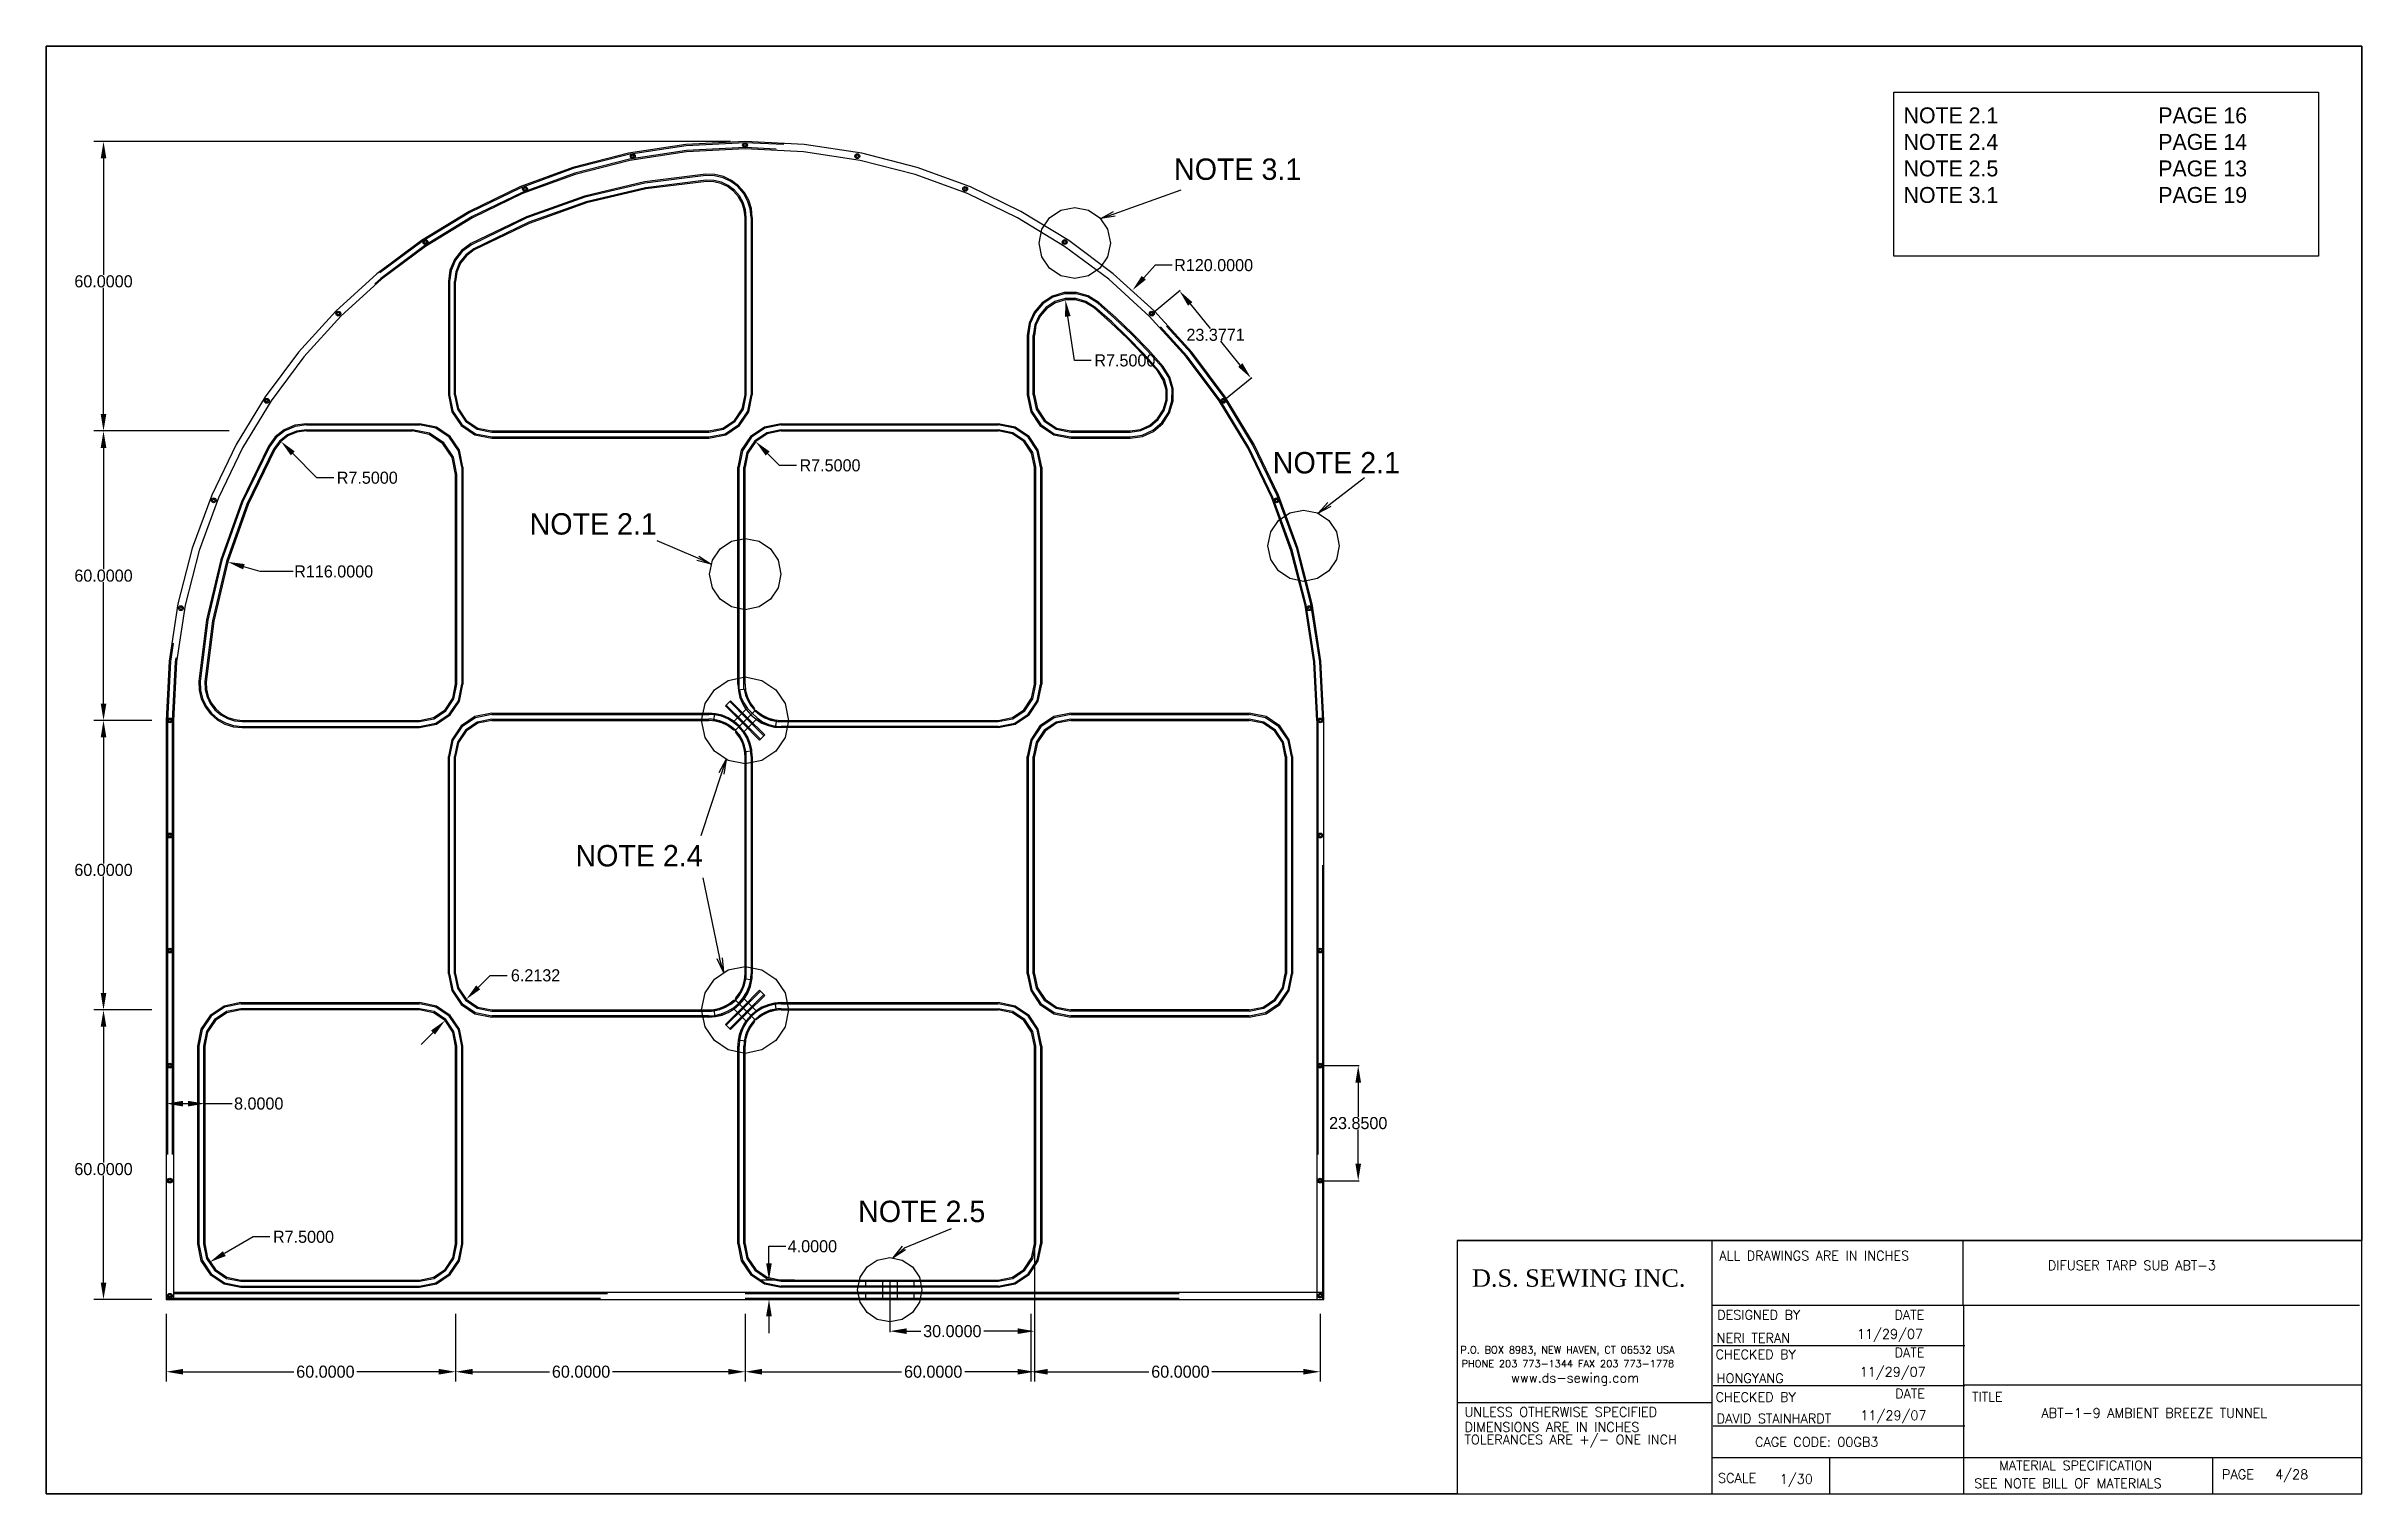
# Paper-space layout 'P4' of a CAD drawing. Header units: inches. Extents: x -62 to 16, y -1703 to 10.
# Drawn here: x 0 to 16, y 0 to 10 of the extents above.
# The model-space entities are those that its viewports show. They can reach past a viewport. Long polylines and large blocks are cut down to what shows.
import ezdxf

# ---------------------------------------------------------------- set-up
doc = ezdxf.new("R2010")
doc.units = ezdxf.units.IN
doc.header["$MEASUREMENT"] = 0
doc.linetypes.add('HIDDEN', pattern=[0.375, 0.25, -0.125])
for name, color, linetype in [('DIMENSION', 7, 'Continuous'), ('GROMMET', 7, 'Continuous'), ('STECH', 7, 'HIDDEN'), ('TEXT', 7, 'Continuous'), ('Title Block', 7, 'Continuous'), ('Viewport', 7, 'Continuous'), ('WEBB', 5, 'Continuous')]:
    doc.layers.add(name, color=color, linetype=linetype)
doc.styles.add('Roman', font='romans')
doc.styles.add('style1', font='txt.shx')
doc.dimstyles.get("Standard").update_dxf_attribs({"dimtxt": 3.5, "dimasz": 3.5, "dimexe": 0.18, "dimexo": 0.0625, "dimgap": 0.09, "dimtad": 0, "dimtih": 1, "dimtoh": 1, "dimdec": 4, "dimzin": 0, "dimdsep": 46, "dimtxsty": 'Standard', "dimcen": 0.09, "dimadec": 0, "dimazin": 0, "dimtfac": 1, "dimtdec": 4, "dimtofl": 0, "dimtmove": 0, "dimatfit": 3, "dimfxl": 0, "dimtolj": 1, "dimtzin": 0, "dimarcsym": 0})

psp = doc.layouts.new('P4')

# ---------------------------------------------------------------- texts
at = {"layer": 'TEXT', "ltscale": 0.015, "insert": (9.852, 1.55), "char_height": 0.12, "width": 1.77851, "attachment_point": 1, "style": 'style1'}
psp.add_mtext('{\\fTimes New Roman|b0|i0|c0|p18;D.S. SEWING INC.}', dxfattribs=at)
at = {"layer": 'Title Block', "style": 'Roman'}
for s, height, p in [('ALL DRAWINGS ARE IN INCHES', 0.065, (11.561, 1.612)), ('DIFUSER TARP SUB ABT-3', 0.065, (13.831, 1.545)), ('DESIGNED BY', 0.065, (11.546, 1.203)), ('11/29/07', 0.065, (12.512, 1.071)), ('DATE', 0.065, (12.771, 1.203)), ('P.O. BOX 8983, NEW HAVEN, CT 06532 USA', 0.0494, (9.772, 0.969)), ('CHECKED BY', 0.065, (11.535, 0.93)), ('NERI TERAN', 0.065, (11.543, 1.043)), ('DATE', 0.065, (12.772, 0.943)), ('PHONE 203 773-1344 FAX 203 773-1778', 0.0494, (9.78, 0.873)), ('www.ds-sewing.com', 0.065, (10.122, 0.768)), ('HONGYANG', 0.065, (11.543, 0.765)), ('11/29/07', 0.065, (12.531, 0.809)), ('CHECKED BY', 0.065, (11.535, 0.635)), ('DATE', 0.065, (12.776, 0.659)), ('TITLE', 0.065, (13.307, 0.637)), ('UNLESS OTHERWISE SPECIFIED', 0.065, (9.8, 0.532)), ('DIMENSIONS ARE IN INCHES', 0.065, (9.8, 0.428)), ('DAVID STAINHARDT', 0.065, (11.543, 0.487)), ('11/29/07', 0.065, (12.536, 0.509)), ('ABT-1-9 AMBIENT BREEZE TUNNEL', 0.065, (13.787, 0.525)), ('TOLERANCES ARE +/- ONE INCH', 0.065, (9.8, 0.341)), ('CAGE CODE: 00GB3', 0.065, (11.808, 0.325)), ('MATERIAL SPECIFICATION', 0.065, (13.495, 0.163)), ('PAGE', 0.065, (15.035, 0.101)), ('4/28', 0.065, (15.402, 0.101)), ('SCALE', 0.065, (11.552, 0.076)), ('1/30', 0.065, (11.979, 0.069)), ('SEE NOTE BILL OF MATERIALS', 0.065, (13.322, 0.039))]:
    psp.add_text(s, height=height, dxfattribs=at).set_placement(p)

msp = doc.modelspace()

# ---------------------------------------------------------------- texts
at = {"layer": 'TEXT'}
for s, p in [('NOTE 3.1', (3130.46031, -1298.23558)), ('NOTE 2.1', (3150.92859, -1359.07504)), ('NOTE 2.1', (2996.86042, -1371.75501)), ('NOTE 2.4', (3006.36672, -1440.53498)), ('NOTE 2.5', (3064.96298, -1514.2619))]:
    msp.add_text(s, height=4.4353, dxfattribs=at).set_placement(p)
at = {"layer": 'TEXT', "insert": (3281.70476, -1283.21128), "char_height": 3.3, "width": 210.3834797, "attachment_point": 1}
msp.add_mtext('NOTE 2.1^I^I^IPAGE 16\\PNOTE 2.4^I^I^IPAGE 14\\PNOTE 2.5^I^I ^IPAGE 13\\PNOTE 3.1^I^I^IPAGE 19', dxfattribs=at)

# ---------------------------------------------------------------- blocks, each defined once
blk = doc.blocks.new('*D69')
at = {"layer": 'DEFPOINTS', "color": 0}
for p in [(2908.52, -1410.28), (2921.52, -1410.28), (2921.52, -1470.28)]:
    blk.add_point(p, dxfattribs=at)
at = {"layer": 'DIMENSION', "color": 0, "lineweight": -2}
for p, q in [((2918.52, -1410.28), (2906.52, -1410.28)), ((2908.52, -1413.78), (2908.52, -1439.94)), ((2908.52, -1466.78), (2908.52, -1442.62)), ((2918.52, -1470.28), (2906.52, -1470.28))]:
    blk.add_line(p, q, dxfattribs=at)
at = {"layer": 'DIMENSION', "color": 0}
for points in [[(2907.94, -1413.78), (2909.11, -1413.78), (2908.52, -1410.28)], [(2907.94, -1466.78), (2909.11, -1466.78), (2908.52, -1470.28)]]:
    blk.add_solid(points, dxfattribs=at)
at = {"layer": 'DIMENSION', "color": 0, "insert": (2908.52, -1441.28), "char_height": 2.5, "attachment_point": 5}
blk.add_mtext('\\A1;60.0000', dxfattribs=at)
blk = doc.blocks.new('*D71')
at = {"layer": 'DEFPOINTS', "color": 0}
for p in [(2981.52, -1530.28), (3041.52, -1530.28), (3041.52, -1545.28)]:
    blk.add_point(p, dxfattribs=at)
at = {"layer": 'DIMENSION', "color": 0, "lineweight": -2}
for p, q in [((2981.52, -1533.28), (2981.52, -1547.28)), ((3041.52, -1533.28), (3041.52, -1547.28)), ((2985.02, -1545.28), (3000.97, -1545.28)), ((3038.02, -1545.28), (3014.07, -1545.28))]:
    blk.add_line(p, q, dxfattribs=at)
at = {"layer": 'DIMENSION', "color": 0}
for points in [[(2985.02, -1544.69), (2985.02, -1545.86), (2981.52, -1545.28)], [(3038.02, -1544.69), (3038.02, -1545.86), (3041.52, -1545.28)]]:
    blk.add_solid(points, dxfattribs=at)
at = {"layer": 'DIMENSION', "color": 0, "insert": (3007.52, -1545.28), "char_height": 2.5, "attachment_point": 5}
blk.add_mtext('\\A1;60.0000', dxfattribs=at)
blk = doc.blocks.new('*D73')
at = {"layer": 'DEFPOINTS', "color": 0}
for p in [(2908.52, -1470.28), (2921.52, -1470.28), (2921.52, -1530.28)]:
    blk.add_point(p, dxfattribs=at)
at = {"layer": 'DIMENSION', "color": 0, "lineweight": -2}
for p, q in [((2918.52, -1470.28), (2906.52, -1470.28)), ((2908.52, -1473.78), (2908.52, -1501.94)), ((2908.52, -1526.78), (2908.52, -1504.62)), ((2918.52, -1530.28), (2906.52, -1530.28))]:
    blk.add_line(p, q, dxfattribs=at)
at = {"layer": 'DIMENSION', "color": 0}
for points in [[(2907.94, -1473.78), (2909.11, -1473.78), (2908.52, -1470.28)], [(2907.94, -1526.78), (2909.11, -1526.78), (2908.52, -1530.28)]]:
    blk.add_solid(points, dxfattribs=at)
at = {"layer": 'DIMENSION', "color": 0, "insert": (2908.52, -1503.28), "char_height": 2.5, "attachment_point": 5}
blk.add_mtext('\\A1;60.0000', dxfattribs=at)
blk = doc.blocks.new('*D74')
at = {"layer": 'DEFPOINTS', "color": 0}
for p in [(2921.52, -1530.28), (2981.52, -1530.28), (2981.52, -1545.28)]:
    blk.add_point(p, dxfattribs=at)
at = {"layer": 'DIMENSION', "color": 0, "lineweight": -2}
for p, q in [((2921.52, -1533.28), (2921.52, -1547.28)), ((2981.52, -1533.28), (2981.52, -1547.28)), ((2925.02, -1545.28), (2947.97, -1545.28)), ((2978.02, -1545.28), (2961.07, -1545.28))]:
    blk.add_line(p, q, dxfattribs=at)
at = {"layer": 'DIMENSION', "color": 0}
for points in [[(2925.02, -1544.69), (2925.02, -1545.86), (2921.52, -1545.28)], [(2978.02, -1544.69), (2978.02, -1545.86), (2981.52, -1545.28)]]:
    blk.add_solid(points, dxfattribs=at)
at = {"layer": 'DIMENSION', "color": 0, "insert": (2954.52, -1545.28), "char_height": 2.5, "attachment_point": 5}
blk.add_mtext('\\A1;60.0000', dxfattribs=at)
blk = doc.blocks.new('*D75')
at = {"layer": 'DEFPOINTS', "color": 0}
for p in [(2937.02, -1518.78), (2930.54, -1522.55)]:
    blk.add_point(p, dxfattribs=at)
at = {"layer": 'DIMENSION', "color": 0, "lineweight": -2}
for p, q in [((2939.52, -1517.32), (2933.57, -1520.79)), ((2943.02, -1517.32), (2939.52, -1517.32))]:
    blk.add_line(p, q, dxfattribs=at)
at = {"layer": 'DIMENSION', "color": 0}
blk.add_solid([(2933.27, -1520.29), (2933.86, -1521.3), (2930.54, -1522.55)], dxfattribs=at)
at = {"layer": 'DIMENSION', "color": 0, "insert": (2949.98, -1517.32), "char_height": 2.5, "attachment_point": 5}
blk.add_mtext('\\A1;R7.5000', dxfattribs=at)
blk = doc.blocks.new('*D76')
at = {"layer": 'DEFPOINTS', "color": 0}
for p in [(2921.52, -1489.7), (2929.52, -1489.7), (2929.52, -1489.7)]:
    blk.add_point(p, dxfattribs=at)
at = {"layer": 'DIMENSION', "color": 0, "lineweight": -2}
for p, q in [((2921.52, -1486.7), (2921.52, -1487.7)), ((2929.52, -1486.7), (2929.52, -1487.7)), ((2925.02, -1489.7), (2926.02, -1489.7)), ((2929.52, -1489.7), (2935.19, -1489.7))]:
    blk.add_line(p, q, dxfattribs=at)
at = {"layer": 'DIMENSION', "color": 0}
for points in [[(2925.02, -1489.12), (2925.02, -1490.29), (2921.52, -1489.7)], [(2926.02, -1489.12), (2926.02, -1490.29), (2929.52, -1489.7)]]:
    blk.add_solid(points, dxfattribs=at)
at = {"layer": 'DIMENSION', "color": 0, "insert": (2940.7, -1489.7), "char_height": 2.5, "attachment_point": 5}
blk.add_mtext('\\A1;8.0000', dxfattribs=at)
blk = doc.blocks.new('*D78')
at = {"layer": 'DEFPOINTS', "color": 0}
for p in [(3100.77, -1530.28), (3160.77, -1530.28), (3160.77, -1545.28)]:
    blk.add_point(p, dxfattribs=at)
at = {"layer": 'DIMENSION', "color": 0, "lineweight": -2}
for p, q in [((3100.77, -1533.28), (3100.77, -1547.28)), ((3160.77, -1533.28), (3160.77, -1547.28)), ((3104.27, -1545.28), (3125.22, -1545.28)), ((3157.27, -1545.28), (3138.32, -1545.28))]:
    blk.add_line(p, q, dxfattribs=at)
at = {"layer": 'DIMENSION', "color": 0}
for points in [[(3104.27, -1544.69), (3104.27, -1545.86), (3100.77, -1545.28)], [(3157.27, -1544.69), (3157.27, -1545.86), (3160.77, -1545.28)]]:
    blk.add_solid(points, dxfattribs=at)
at = {"layer": 'DIMENSION', "color": 0, "insert": (3131.77, -1545.28), "char_height": 2.5, "attachment_point": 5}
blk.add_mtext('\\A1;60.0000', dxfattribs=at)
blk = doc.blocks.new('*D79')
at = {"layer": 'DEFPOINTS', "color": 0}
for p in [(3054.75, -1526.28), (3046.48, -1530.28), (3054.75, -1530.28)]:
    blk.add_point(p, dxfattribs=at)
at = {"layer": 'DIMENSION', "color": 0, "lineweight": -2}
for p, q in [((3046.48, -1522.78), (3046.48, -1519.28)), ((3046.48, -1519.28), (3049.98, -1519.28)), ((3051.75, -1526.28), (3044.48, -1526.28)), ((3051.75, -1530.28), (3044.48, -1530.28)), ((3046.48, -1533.78), (3046.48, -1537.28))]:
    blk.add_line(p, q, dxfattribs=at)
at = {"layer": 'DIMENSION', "color": 0}
for points in [[(3045.89, -1522.78), (3047.06, -1522.78), (3046.48, -1526.28)], [(3045.89, -1533.78), (3047.06, -1533.78), (3046.48, -1530.28)]]:
    blk.add_solid(points, dxfattribs=at)
at = {"layer": 'DIMENSION', "color": 0, "insert": (3055.48, -1519.28), "char_height": 2.5, "attachment_point": 5}
blk.add_mtext('\\A1;4.0000', dxfattribs=at)
blk = doc.blocks.new('*D80')
at = {"layer": 'DEFPOINTS', "color": 0}
for p in [(3041.52, -1530.28), (3101.52, -1530.28), (3101.52, -1545.28)]:
    blk.add_point(p, dxfattribs=at)
at = {"layer": 'DIMENSION', "color": 0, "lineweight": -2}
for p, q in [((3041.52, -1533.28), (3041.52, -1547.28)), ((3101.52, -1533.28), (3101.52, -1547.28)), ((3045.02, -1545.28), (3073.97, -1545.28)), ((3098.02, -1545.28), (3087.07, -1545.28))]:
    blk.add_line(p, q, dxfattribs=at)
at = {"layer": 'DIMENSION', "color": 0}
for points in [[(3045.02, -1544.69), (3045.02, -1545.86), (3041.52, -1545.28)], [(3098.02, -1544.69), (3098.02, -1545.86), (3101.52, -1545.28)]]:
    blk.add_solid(points, dxfattribs=at)
at = {"layer": 'DIMENSION', "color": 0, "insert": (3080.52, -1545.28), "char_height": 2.5, "attachment_point": 5}
blk.add_mtext('\\A1;60.0000', dxfattribs=at)
blk = doc.blocks.new('*D81')
at = {"layer": 'DEFPOINTS', "color": 0}
for p in [(2908.52, -1290.28), (3041.52, -1290.28), (2937.6, -1350.28)]:
    blk.add_point(p, dxfattribs=at)
at = {"layer": 'DIMENSION', "color": 0, "lineweight": -2}
for p, q in [((3038.52, -1290.28), (2906.52, -1290.28)), ((2908.52, -1293.78), (2908.52, -1317.94)), ((2908.52, -1346.78), (2908.52, -1320.62)), ((2934.6, -1350.28), (2906.52, -1350.28))]:
    blk.add_line(p, q, dxfattribs=at)
at = {"layer": 'DIMENSION', "color": 0}
for points in [[(2907.94, -1293.78), (2909.11, -1293.78), (2908.52, -1290.28)], [(2907.94, -1346.78), (2909.11, -1346.78), (2908.52, -1350.28)]]:
    blk.add_solid(points, dxfattribs=at)
at = {"layer": 'DIMENSION', "color": 0, "insert": (2908.52, -1319.28), "char_height": 2.5, "attachment_point": 5}
blk.add_mtext('\\A1;60.0000', dxfattribs=at)
blk = doc.blocks.new('*D82')
at = {"layer": 'DEFPOINTS', "color": 0}
for p in [(2908.52, -1350.28), (2937.6, -1350.28), (2921.52, -1410.28)]:
    blk.add_point(p, dxfattribs=at)
at = {"layer": 'DIMENSION', "color": 0, "lineweight": -2}
for p, q in [((2934.6, -1350.28), (2906.52, -1350.28)), ((2908.52, -1353.78), (2908.52, -1378.94)), ((2908.52, -1406.78), (2908.52, -1381.62)), ((2918.52, -1410.28), (2906.52, -1410.28))]:
    blk.add_line(p, q, dxfattribs=at)
at = {"layer": 'DIMENSION', "color": 0}
for points in [[(2907.94, -1353.78), (2909.11, -1353.78), (2908.52, -1350.28)], [(2907.94, -1406.78), (2909.11, -1406.78), (2908.52, -1410.28)]]:
    blk.add_solid(points, dxfattribs=at)
at = {"layer": 'DIMENSION', "color": 0, "insert": (2908.52, -1380.28), "char_height": 2.5, "attachment_point": 5}
blk.add_mtext('\\A1;60.0000', dxfattribs=at)
blk = doc.blocks.new('*D83')
at = {"layer": 'DEFPOINTS', "color": 0}
for p in [(2945.3, -1352.44), (2950.57, -1357.78)]:
    blk.add_point(p, dxfattribs=at)
at = {"layer": 'DIMENSION', "color": 0, "lineweight": -2}
for p, q in [((2952.74, -1359.98), (2947.76, -1354.93)), ((2956.24, -1359.98), (2952.74, -1359.98))]:
    blk.add_line(p, q, dxfattribs=at)
at = {"layer": 'DIMENSION', "color": 0}
blk.add_solid([(2948.18, -1354.52), (2947.35, -1355.34), (2945.3, -1352.44)], dxfattribs=at)
at = {"layer": 'DIMENSION', "color": 0, "insert": (2963.2, -1359.98), "char_height": 2.5, "attachment_point": 5}
blk.add_mtext('\\A1;R7.5000', dxfattribs=at)
blk = doc.blocks.new('*D84')
at = {"layer": 'DEFPOINTS', "color": 0}
for p in [(3107.92, -1323.08), (3109.02, -1330.5)]:
    blk.add_point(p, dxfattribs=at)
at = {"layer": 'DIMENSION', "color": 0, "lineweight": -2}
for p, q in [((3109.79, -1335.67), (3108.44, -1326.55)), ((3113.29, -1335.67), (3109.79, -1335.67))]:
    blk.add_line(p, q, dxfattribs=at)
at = {"layer": 'DIMENSION', "color": 0}
blk.add_solid([(3109.01, -1326.46), (3107.86, -1326.63), (3107.92, -1323.08)], dxfattribs=at)
at = {"layer": 'DIMENSION', "color": 0, "insert": (3120.26, -1335.67), "char_height": 2.5, "attachment_point": 5}
blk.add_mtext('\\A1;R7.5000', dxfattribs=at)
blk = doc.blocks.new('*D61')
at = {"layer": 'DEFPOINTS', "color": 0}
for p in [(3121.84, -1321.12), (3041.52, -1410.28)]:
    blk.add_point(p, dxfattribs=at)
at = {"layer": 'DIMENSION', "color": 0, "lineweight": -2}
for p, q in [((3126.53, -1315.92), (3124.19, -1318.52)), ((3130.03, -1315.92), (3126.53, -1315.92)), ((3041.43, -1410.28), (3041.61, -1410.28)), ((3041.52, -1410.37), (3041.52, -1410.19))]:
    blk.add_line(p, q, dxfattribs=at)
at = {"layer": 'DIMENSION', "color": 0}
blk.add_solid([(3123.75, -1318.13), (3124.62, -1318.91), (3121.84, -1321.12)], dxfattribs=at)
at = {"layer": 'DIMENSION', "color": 0, "insert": (3138.66, -1315.92), "char_height": 2.5, "attachment_point": 5}
blk.add_mtext('\\A1;R120.0000', dxfattribs=at)
blk = doc.blocks.new('_OPEN')
at = {"color": 0, "linetype": 'ByBlock'}
for p, q in [((-1, 0.17), (0, 0)), ((0, 0), (-1, -0.17)), ((0, 0), (-1, 0))]:
    blk.add_line(p, q, dxfattribs=at)
blk = doc.blocks.new('*D63')
at = {"layer": 'DEFPOINTS', "color": 0}
for p in [(3043.72, -1352.47), (3049.02, -1357.78)]:
    blk.add_point(p, dxfattribs=at)
at = {"layer": 'TEXT', "color": 0, "lineweight": -2}
for p, q in [((3048.67, -1357.42), (3046.19, -1354.95)), ((3052.17, -1357.42), (3048.67, -1357.42))]:
    blk.add_line(p, q, dxfattribs=at)
at = {"layer": 'TEXT', "color": 0}
blk.add_solid([(3046.61, -1354.54), (3045.78, -1355.36), (3043.72, -1352.47)], dxfattribs=at)
at = {"layer": 'TEXT', "color": 0, "insert": (3059.13, -1357.42), "char_height": 2.5, "attachment_point": 5}
blk.add_mtext('\\A1;R7.5000', dxfattribs=at)
blk = doc.blocks.new('*D65')
at = {"layer": 'DEFPOINTS', "color": 0}
for p in [(3101.52, -1505.87), (3071.52, -1529.55), (3071.52, -1536.87)]:
    blk.add_point(p, dxfattribs=at)
at = {"layer": 'TEXT', "color": 0, "lineweight": -2}
for p, q in [((3101.52, -1505.93), (3101.52, -1537.05)), ((3071.52, -1529.61), (3071.52, -1537.05)), ((3075.02, -1536.87), (3077.94, -1536.87)), ((3098.02, -1536.87), (3091.04, -1536.87))]:
    blk.add_line(p, q, dxfattribs=at)
at = {"layer": 'TEXT', "color": 0}
for points in [[(3075.02, -1536.28), (3075.02, -1537.45), (3071.52, -1536.87)], [(3098.02, -1536.28), (3098.02, -1537.45), (3101.52, -1536.87)]]:
    blk.add_solid(points, dxfattribs=at)
at = {"layer": 'TEXT', "color": 0, "insert": (3084.49, -1536.87), "char_height": 2.5, "attachment_point": 5}
blk.add_mtext('\\A1;30.0000', dxfattribs=at)
blk = doc.blocks.new('*D113')
at = {"layer": 'DEFPOINTS', "color": 0}
for p in [(3160.77, -1481.83), (3160.77, -1505.68), (3168.63, -1505.68)]:
    blk.add_point(p, dxfattribs=at)
at = {"layer": 'DIMENSION', "color": 0, "lineweight": -2}
for p, q in [((3160.84, -1481.83), (3168.81, -1481.83)), ((3168.63, -1485.33), (3168.63, -1492.41)), ((3168.63, -1502.18), (3168.63, -1495.09)), ((3160.84, -1505.68), (3168.81, -1505.68))]:
    blk.add_line(p, q, dxfattribs=at)
at = {"layer": 'DIMENSION', "color": 0}
for points in [[(3168.05, -1485.33), (3169.22, -1485.33), (3168.63, -1481.83)], [(3168.05, -1502.18), (3169.22, -1502.18), (3168.63, -1505.68)]]:
    blk.add_solid(points, dxfattribs=at)
at = {"layer": 'DIMENSION', "color": 0, "insert": (3168.63, -1493.75), "char_height": 2.5, "attachment_point": 5}
blk.add_mtext('\\A1;23.8500', dxfattribs=at)
blk = doc.blocks.new('*D114')
at = {"layer": 'DEFPOINTS', "color": 0}
for p in [(3125.85, -1325.95), (3146.41, -1339.32), (3140.68, -1344.03)]:
    blk.add_point(p, dxfattribs=at)
at = {"layer": 'DIMENSION', "color": 0, "lineweight": -2}
for p, q in [((3125.89, -1325.92), (3131.72, -1321.13)), ((3133.8, -1323.95), (3137.96, -1329.02)), ((3144.19, -1336.61), (3140.16, -1331.7)), ((3140.72, -1343.99), (3146.55, -1339.2))]:
    blk.add_line(p, q, dxfattribs=at)
at = {"layer": 'DIMENSION', "color": 0}
for points in [[(3134.25, -1323.58), (3133.35, -1324.32), (3131.58, -1321.25)], [(3144.64, -1336.24), (3143.74, -1336.98), (3146.41, -1339.32)]]:
    blk.add_solid(points, dxfattribs=at)
at = {"layer": 'DIMENSION', "color": 0, "insert": (3139.06, -1330.36), "char_height": 2.5, "attachment_point": 5}
blk.add_mtext('\\A1;23.3771', dxfattribs=at)
blk = doc.blocks.new('*D121')
at = {"layer": 'DEFPOINTS', "color": 0}
for p in [(2983.72, -1468.08), (2983.72, -1468.08), (2979.33, -1472.47)]:
    blk.add_point(p, dxfattribs=at)
at = {"layer": 'TEXT', "color": 0, "lineweight": -2}
for p, q in [((2986.19, -1465.61), (2988.67, -1463.13)), ((2988.67, -1463.13), (2992.17, -1463.13)), ((2983.68, -1468.04), (2983.59, -1467.95)), ((2979.37, -1472.52), (2979.45, -1472.6)), ((2976.85, -1474.95), (2974.38, -1477.42))]:
    blk.add_line(p, q, dxfattribs=at)
at = {"layer": 'TEXT', "color": 0}
for points in [[(2985.78, -1465.19), (2986.61, -1466.02), (2983.72, -1468.08)], [(2976.44, -1474.54), (2977.26, -1475.36), (2979.33, -1472.47)]]:
    blk.add_solid(points, dxfattribs=at)
at = {"layer": 'TEXT', "color": 0, "insert": (2998.09, -1463.13), "char_height": 2.5, "attachment_point": 5}
blk.add_mtext('\\A1;6.2132', dxfattribs=at)
blk = doc.blocks.new('*D122')
at = {"layer": 'DEFPOINTS', "color": 0}
for p in [(2934.27, -1377.43), (3045.52, -1410.28)]:
    blk.add_point(p, dxfattribs=at)
at = {"layer": 'TEXT', "color": 0, "lineweight": -2}
for p, q in [((2940.99, -1379.41), (2937.63, -1378.42)), ((2947.82, -1379.41), (2940.99, -1379.41))]:
    blk.add_line(p, q, dxfattribs=at)
at = {"layer": 'TEXT', "color": 0}
blk.add_solid([(2937.79, -1377.86), (2937.46, -1378.98), (2934.27, -1377.43)], dxfattribs=at)
at = {"layer": 'TEXT', "color": 0, "insert": (2956.24, -1379.41), "char_height": 2.5, "attachment_point": 5}
blk.add_mtext('\\A1;R116.0000', dxfattribs=at)

# ---------------------------------------------------------------- dimensions: what is measured, and where the dimension line sits
at = {"layer": 'DIMENSION'}
for base, p1, p2, angle, override, picture, middle, dimtype in [((2908.52304, -1290.27738), (2937.59999, -1350.27738), (3041.52304, -1290.27738), 90, {"dimscale": 1, "dimtxt": 2.5, "dimexe": 2, "dimexo": 3, "dimdle": 2}, '*D81', (2908.52304, -1319.27738), 160), ((3146.41335, -1339.31693), (3125.84552, -1325.95489), (3140.67579, -1344.02563), 309.375, {"dimtxt": 2.5}, '*D114', (3139.06076, -1330.35778), 161), ((2908.52304, -1350.27738), (2921.52304, -1410.27738), (2937.59999, -1350.27738), 90, {"dimscale": 1, "dimtxt": 2.5, "dimexe": 2, "dimexo": 3, "dimdle": 2}, '*D82', (2908.52304, -1380.27738), 160), ((2908.52304, -1410.27738), (2921.52304, -1470.27738), (2921.52304, -1410.27738), 90, {"dimscale": 1, "dimtxt": 2.5, "dimexe": 2, "dimexo": 3, "dimdle": 2}, '*D69', (2908.52304, -1441.27738), 160), ((2908.52304, -1470.27738), (2921.52304, -1530.27738), (2921.52304, -1470.27738), 90, {"dimscale": 1, "dimtxt": 2.5, "dimexe": 2, "dimexo": 3, "dimdle": 2}, '*D73', (2908.52304, -1503.27738), 160), ((3046.47588, -1530.27738), (3054.75193, -1526.27738), (3054.75193, -1530.27738), 90, {"dimscale": 1, "dimtxt": 2.5, "dimexe": 2, "dimexo": 3, "dimdle": 2}, '*D79', (3055.48255, -1519.27738), 160)]:
    dim = msp.add_linear_dim(base=base, p1=p1, p2=p2, angle=angle, dimstyle='Standard', override=override, dxfattribs=at)
    dim.commit()
    dim.dimension.update_dxf_attribs({"geometry": picture, "text_midpoint": middle, "dimtype": dimtype})
at = {"layer": 'DIMENSION', "ltscale": 0.8}
dim = msp.add_radius_dim(center=(3041.52304, -1410.27738), mpoint=(3121.84462, -1321.12333), dimstyle='Standard', override={"dimscale": 1, "dimtxt": 2.5, "dimexe": 2, "dimexo": 3, "dimdle": 2}, dxfattribs=at)
dim.commit()
dim.dimension.update_dxf_attribs({"geometry": '*D61', "text_midpoint": (3138.66171, -1315.92268)})
at = {"layer": 'DIMENSION'}
for center, mpoint, picture, middle in [((3109.02304, -1330.50264), (3107.92182, -1323.08392), '*D84', (3109.79038, -1335.67209)), ((2950.57042, -1357.77738), (2945.30484, -1352.43662), '*D83', (2952.73744, -1359.97534)), ((2937.02304, -1518.77738), (2930.54268, -1522.55296), '*D75', (2939.51698, -1517.32436))]:
    dim = msp.add_radius_dim(center=center, mpoint=mpoint, dimstyle='Standard', override={"dimscale": 1, "dimtxt": 2.5, "dimexe": 2, "dimexo": 3, "dimdle": 2, "dimtmove": 1}, dxfattribs=at)
    dim.commit()
    dim.dimension.update_dxf_attribs({"geometry": picture, "text_midpoint": middle, "dimtype": 164})
dim = msp.add_linear_dim(base=(3168.63306, -1505.67738), p1=(3160.77304, -1481.82738), p2=(3160.77304, -1505.67738), angle=90, dimstyle='Standard', override={"dimtxt": 2.5}, dxfattribs=at)
dim.commit()
dim.dimension.update_dxf_attribs({"geometry": '*D113', "text_midpoint": (3168.63306, -1493.75238)})
for base, p1, p2, picture, middle in [((2929.52304, -1489.70206), (2921.52304, -1489.70206), (2929.52304, -1489.70206), '*D76', (2940.69637, -1489.70206)), ((2981.52304, -1545.27738), (2921.52304, -1530.27738), (2981.52304, -1530.27738), '*D74', (2954.52304, -1545.27738)), ((3041.52304, -1545.27738), (2981.52304, -1530.27738), (3041.52304, -1530.27738), '*D71', (3007.52304, -1545.27738)), ((3101.52304, -1545.27738), (3041.52304, -1530.27738), (3101.52304, -1530.27738), '*D80', (3080.52304, -1545.27738)), ((3160.77304, -1545.27738), (3100.77304, -1530.27738), (3160.77304, -1530.27738), '*D78', (3131.77304, -1545.27738))]:
    dim = msp.add_linear_dim(base=base, p1=p1, p2=p2, dimstyle='Standard', override={"dimscale": 1, "dimtxt": 2.5, "dimexe": 2, "dimexo": 3, "dimdle": 2}, dxfattribs=at)
    dim.commit()
    dim.dimension.update_dxf_attribs({"geometry": picture, "text_midpoint": middle, "dimtype": 160})
at = {"layer": 'TEXT', "ltscale": 0.015}
dim = msp.add_radius_dim(center=(3049.02304, -1357.77738), mpoint=(3043.71974, -1352.47408), dimstyle='Standard', override={"dimscale": 1, "dimtxt": 2.5, "dimtmove": 1}, dxfattribs=at)
dim.commit()
dim.dimension.update_dxf_attribs({"geometry": '*D63', "text_midpoint": (3048.66948, -1357.42382), "dimtype": 164})
at = {"layer": 'TEXT'}
dim = msp.add_radius_dim(center=(3045.52304, -1410.27738), mpoint=(2934.27188, -1377.42651), dimstyle='Standard', override={"dimtxt": 2.5}, dxfattribs=at)
dim.commit()
dim.dimension.update_dxf_attribs({"geometry": '*D122', "text_midpoint": (2956.24198, -1379.40889), "dimtype": 164})
dim = msp.add_aligned_dim(p1=(2979.32634, -1472.47408), p2=(2983.71974, -1468.08068), distance=0, dimstyle='Standard', override={"dimtxt": 2.5}, dxfattribs=at)
dim.commit()
dim.dimension.update_dxf_attribs({"geometry": '*D121', "text_midpoint": (2998.09282, -1463.13093)})
at = {"layer": 'TEXT', "ltscale": 0.015}
dim = msp.add_linear_dim(base=(3071.52304, -1536.86627), p1=(3101.52304, -1505.87111), p2=(3071.52304, -1529.54669), dimstyle='Standard', override={"dimscale": 1, "dimtxt": 2.5}, dxfattribs=at)
dim.commit()
dim.dimension.update_dxf_attribs({"geometry": '*D65', "text_midpoint": (3084.48867, -1536.86627), "dimtype": 160})

# ---------------------------------------------------------------- linework, layer by layer
at = {"layer": 'GROMMET'}
for centre, radius in [((3041.52304, -1291.02738), 0.5), ((3041.52304, -1291.02738), 0.25), ((3018.25852, -1293.31873), 0.5), ((3018.25852, -1293.31873), 0.25), ((3064.78756, -1293.31873), 0.5), ((3064.78756, -1293.31873), 0.25), ((2995.88804, -1300.10474), 0.5), ((2995.88804, -1300.10474), 0.25), ((3087.15804, -1300.10474), 0.5), ((3087.15804, -1300.10474), 0.25), ((2975.27129, -1311.12463), 0.5), ((2975.27129, -1311.12463), 0.25), ((3107.77479, -1311.12463), 0.5), ((3107.77479, -1311.12463), 0.25), ((2957.20055, -1325.95489), 0.5), ((2957.20055, -1325.95489), 0.25), ((3125.84552, -1325.95489), 0.5), ((3125.84552, -1325.95489), 0.25), ((2942.37029, -1344.02563), 0.5), ((2942.37029, -1344.02563), 0.25), ((3140.67579, -1344.02563), 0.5), ((3140.67579, -1344.02563), 0.25), ((2931.3504, -1364.64238), 0.5), ((2931.3504, -1364.64238), 0.25), ((3151.69567, -1364.64238), 0.5), ((3151.69567, -1364.64238), 0.25), ((2924.56439, -1387.01286), 0.5), ((2924.56439, -1387.01286), 0.25), ((3158.48168, -1387.01286), 0.5), ((3158.48168, -1387.01286), 0.25), ((2922.27304, -1410.27738), 0.5), ((2922.27304, -1410.27738), 0.25), ((2922.27304, -1410.27738), 0.25), ((3160.77304, -1410.27738), 0.5), ((3160.77304, -1410.27738), 0.25), ((2922.27304, -1434.12738), 0.5), ((2922.27304, -1434.12738), 0.25), ((3160.77304, -1434.12738), 0.5), ((3160.77304, -1434.12738), 0.25), ((2922.27304, -1457.97738), 0.5), ((2922.27304, -1457.97738), 0.25), ((3160.77304, -1457.97738), 0.5), ((3160.77304, -1457.97738), 0.25), ((2922.27304, -1481.82738), 0.5), ((2922.27304, -1481.82738), 0.25), ((3160.77304, -1481.82738), 0.5), ((3160.77304, -1481.82738), 0.25), ((2922.27304, -1505.67738), 0.5), ((2922.27304, -1505.67738), 0.25), ((3160.77304, -1505.67738), 0.5), ((3160.77304, -1505.67738), 0.25), ((2922.27304, -1529.52738), 0.5), ((2922.27304, -1529.52738), 0.25), ((3160.77304, -1529.52738), 0.5), ((3160.77304, -1529.52738), 0.5), ((3160.77304, -1529.52738), 0.25)]:
    msp.add_circle(centre, radius, dxfattribs=at)
at = {"layer": 'STECH', "ltscale": 0.035}
for p, q in [((3041.77304, -1342.77738), (3041.77304, -1306.0369)), ((3042.77304, -1306.0369), (3042.77304, -1342.77738)), ((2980.27304, -1319.32476), (2980.27304, -1342.77738)), ((2981.27304, -1342.77738), (2981.27304, -1319.32476)), ((3100.27304, -1330.50264), (3100.27304, -1342.77738)), ((3101.27304, -1342.77738), (3101.27304, -1330.50264)), ((2950.57042, -1349.02738), (2974.02304, -1349.02738)), ((2950.57042, -1350.02738), (2972.52304, -1350.02738)), ((2989.02304, -1350.52738), (3034.02304, -1350.52738)), ((2989.02304, -1351.52738), (3034.02304, -1351.52738)), ((3049.02304, -1349.02738), (3094.02304, -1349.02738)), ((3049.02304, -1350.02738), (3094.02304, -1350.02738)), ((3109.02304, -1350.52738), (3121.36373, -1350.52738)), ((3109.02304, -1351.52738), (3121.36373, -1351.52738)), ((2982.77304, -1357.77738), (2982.77304, -1402.77738)), ((3040.27304, -1404.00613), (3040.27304, -1357.77738)), ((3041.27304, -1403.82874), (3041.27304, -1357.77738)), ((3101.77304, -1402.77738), (3101.77304, -1357.77738)), ((3102.77304, -1357.77738), (3102.77304, -1402.77738)), ((2981.77304, -1402.77738), (2981.77304, -1359.27738)), ((3041.87653, -1409.92376), (3038.34228, -1406.38694)), ((2921.77304, -1410.27738), (2921.77304, -1530.27738)), ((2922.77304, -1410.27738), (2922.77304, -1530.27738)), ((2937.28256, -1410.52738), (2974.02304, -1410.52738)), ((2989.02304, -1409.02738), (3034.02304, -1409.02738)), ((2989.02304, -1410.02738), (3034.02304, -1410.02738)), ((3041.16955, -1410.63099), (3037.6353, -1407.09418)), ((3041.16942, -1410.63087), (3044.70624, -1414.16512)), ((3041.87665, -1409.92389), (3045.41347, -1413.45814)), ((3049.02304, -1410.52738), (3094.02304, -1410.52738)), ((3109.02304, -1409.02738), (3146.02304, -1409.02738)), ((3109.02304, -1410.02738), (3146.02304, -1410.02738)), ((3160.27304, -1410.27738), (3160.27304, -1530.27738)), ((3161.27304, -1530.27738), (3161.27304, -1410.27738)), ((2937.28256, -1411.52738), (2974.02304, -1411.52738)), ((3094.02304, -1411.52738), (3049.02304, -1411.52738)), ((2980.27304, -1462.77738), (2980.27304, -1417.77738)), ((2981.27304, -1462.77738), (2981.27304, -1417.77738)), ((3041.77304, -1462.77738), (3041.77304, -1417.77738)), ((3042.77304, -1417.77738), (3042.77304, -1462.77738)), ((3100.27304, -1462.77738), (3100.27304, -1417.77738)), ((3101.27304, -1462.77738), (3101.27304, -1417.77738)), ((3153.77304, -1417.77738), (3153.77304, -1462.77738)), ((3154.77304, -1417.77738), (3154.77304, -1462.77738)), ((3041.16955, -1469.92376), (3044.7038, -1466.38694)), ((3041.87653, -1470.63099), (3045.41078, -1467.09418)), ((2937.02304, -1469.02738), (2974.02304, -1469.02738)), ((2974.02304, -1470.02738), (2937.02304, -1470.02738)), ((2989.02304, -1470.52738), (3034.02304, -1470.52738)), ((3034.02304, -1471.52738), (2989.02304, -1471.52738)), ((3041.16942, -1469.92389), (3037.6326, -1473.45814)), ((3041.87665, -1470.63087), (3038.33984, -1474.16512)), ((3049.02304, -1469.02738), (3094.02304, -1469.02738)), ((3049.02304, -1470.02738), (3094.02304, -1470.02738)), ((3146.02304, -1470.52738), (3109.02304, -1470.52738)), ((3146.02304, -1471.52738), (3109.02304, -1471.52738)), ((2928.27304, -1477.77738), (2928.27304, -1518.77738)), ((2929.27304, -1477.77738), (2929.27304, -1518.77738)), ((2981.77304, -1518.77738), (2981.77304, -1477.77738)), ((2982.77304, -1518.77738), (2982.77304, -1477.77738)), ((3040.27304, -1518.77738), (3040.27304, -1477.77738)), ((3041.27304, -1518.77738), (3041.27304, -1477.77738)), ((3101.77304, -1518.77738), (3101.77304, -1477.77738)), ((3102.77304, -1477.77738), (3102.77304, -1518.77738)), ((2921.52304, -1530.02738), (3041.52304, -1530.02738)), ((2923.02304, -1529.02738), (3041.52304, -1529.02738)), ((2937.02304, -1526.52738), (2974.02304, -1526.52738)), ((2937.02304, -1527.52738), (2974.02304, -1527.52738)), ((3041.52304, -1529.02738), (3161.52304, -1529.02738)), ((3041.52304, -1530.02738), (3161.52304, -1530.02738)), ((3049.02304, -1526.52738), (3094.02304, -1526.52738)), ((3094.02304, -1527.52738), (3049.02304, -1527.52738))]:
    msp.add_line(p, q, dxfattribs=at)
for centre, radius, start, end in [((3041.52304, -1410.27738), 119.75, 0, 180), ((3041.52304, -1410.27738), 118.75, 0, 180), ((3041.52304, -1414.27738), 117.25, 93.9636986, 118.9385277), ((3041.52304, -1414.27738), 116.25, 93.9636986, 118.9385277), ((3034.02304, -1306.0369), 8.75, 0, 93.9636986), ((3034.02304, -1306.0369), 7.75, 0, 93.9636986), ((2989.02304, -1319.32476), 8.75, 118.9385277, 180), ((2989.02304, -1319.32476), 7.75, 118.9385277, 180), ((3109.02304, -1330.50264), 8.75, 49.7542008, 180), ((3109.02304, -1330.50264), 7.75, 49.7542008, 180), ((3038.92466, -1413.3185), 116.25, 40.5528056, 49.7542008), ((3038.92466, -1413.3185), 117.25, 40.5528056, 49.7542008), ((3121.36373, -1342.77738), 8.75, 270, 40.5528056), ((3121.36373, -1342.77738), 7.75, 270, 40.5528056), ((2989.02304, -1342.77738), 8.75, 180, 270), ((2989.02304, -1342.77738), 7.75, 180, 270), ((3034.02304, -1342.77738), 8.75, 270, 0), ((3034.02304, -1342.77738), 7.75, 270, 0), ((3109.02304, -1342.77738), 8.75, 180, 270), ((3109.02304, -1342.77738), 7.75, 180, 270), ((3045.52304, -1410.27738), 117.25, 151.0614723, 176.0363014), ((2950.57042, -1357.77738), 8.75, 90, 151.0614723), ((2950.57042, -1357.77738), 7.75, 90, 151.0614723), ((2972.52304, -1359.27738), 9.25, 0, 90), ((2974.02304, -1357.77738), 8.75, 0, 90), ((3049.02304, -1357.77738), 8.75, 90, 180), ((3049.02304, -1357.77738), 7.75, 90, 180), ((3094.02304, -1357.77738), 8.75, 0, 90), ((3094.02304, -1357.77738), 7.75, 0, 90), ((3045.52304, -1410.27738), 116.25, 151.0614723, 176.0363014), ((2937.28256, -1402.77738), 8.75, 176.0363014, 270), ((2937.28256, -1402.77738), 7.75, 176.0363014, 270), ((2974.02304, -1402.77738), 7.75, 270, 0), ((2974.02304, -1402.77738), 8.75, 270, 0), ((3047.79022, -1402.9839), 7.5, 187.7113981, 230.5802218), ((3048.77647, -1402.81868), 7.5, 187.7113981, 225.4483239), ((3094.02304, -1402.77738), 8.75, 270, 0), ((3094.02304, -1402.77738), 7.75, 270, 0), ((2989.02304, -1417.77738), 8.75, 90, 180), ((2989.02304, -1417.77738), 7.75, 90, 180), ((3034.02304, -1417.77738), 8.75, 82.0336461, 90), ((3034.02304, -1417.77738), 7.75, 82.2243965, 90), ((3034.02304, -1417.77738), 7.75, 45.4320767, 82.2243965), ((3034.02304, -1417.77738), 8.75, 45, 82.0336461), ((3048.81651, -1404.0102), 7.5, 219.4197782, 262.2886019), ((3048.98173, -1403.02394), 7.5, 224.5516761, 262.2886019), ((3049.02304, -1402.77738), 7.75, 262.2474717, 270), ((3109.02304, -1417.77738), 8.75, 90, 180), ((3109.02304, -1417.77738), 7.75, 90, 180), ((3146.02304, -1417.77738), 8.75, 0, 90), ((3146.02304, -1417.77738), 7.75, 0, 90), ((3034.02304, -1417.77738), 7.75, 7.7756035, 44.5679233), ((3034.02304, -1417.77738), 8.75, 7.9663539, 45), ((3049.02304, -1402.77738), 8.75, 262.1064583, 270), ((3034.02304, -1417.77738), 7.75, 0, 7.7756035), ((3034.02304, -1417.77738), 8.75, 0, 7.9663539), ((2989.02304, -1462.77738), 8.75, 180, 270), ((2989.02304, -1462.77738), 7.75, 180, 270), ((3032.95663, -1462.41361), 8.85832, 318.0661032, 350.8316767), ((3033.4155, -1462.37068), 9.41291, 315.8644474, 350.092297), ((3034.02304, -1462.77738), 7.75, 352.2305622, 0), ((3034.02304, -1462.77738), 8.75, 352.0315818, 0), ((3109.02304, -1462.77738), 8.75, 180, 270), ((3109.02304, -1462.77738), 7.75, 180, 270), ((3146.02304, -1462.77738), 8.75, 270, 0), ((3146.02304, -1462.77738), 7.75, 270, 0), ((3033.64976, -1461.68011), 8.89029, 279.1971991, 311.5502), ((2937.02304, -1477.77738), 8.75, 90, 180), ((2937.02304, -1477.77738), 7.75, 90, 180), ((2974.02304, -1477.77738), 8.75, 0, 90), ((2974.02304, -1477.77738), 7.75, 0, 90), ((3034.02304, -1462.77738), 7.75, 270, 277.7041537), ((3034.02304, -1462.77738), 8.75, 270, 277.9734504), ((3033.61634, -1462.16984), 9.41291, 279.907703, 314.1355526), ((3049.02304, -1477.77738), 8.75, 144.5940682, 180), ((3049.02304, -1477.77738), 8.75, 135, 172.0336461), ((3049.02304, -1477.77738), 7.75, 138.5833217, 180), ((3049.02304, -1477.77738), 7.75, 135.4320767, 172.2243965), ((3049.02304, -1477.77738), 8.75, 97.9663539, 135), ((3049.02304, -1477.77738), 7.75, 97.7756035, 134.5679233), ((3049.02304, -1477.77738), 8.75, 90, 97.9663539), ((3049.02304, -1477.77738), 7.75, 90, 97.7756035), ((3094.02304, -1477.77738), 8.75, 0, 90), ((3094.02304, -1477.77738), 7.75, 0, 90), ((2937.02304, -1518.77738), 8.75, 180, 270), ((2937.02304, -1518.77738), 7.75, 180, 270), ((2974.02304, -1518.77738), 8.75, 270, 0), ((2974.02304, -1518.77738), 7.75, 270, 0), ((3049.02304, -1518.77738), 8.75, 180, 270), ((3049.02304, -1518.77738), 7.75, 180, 270), ((3094.02304, -1518.77738), 8.75, 270, 0), ((3094.02304, -1518.77738), 7.75, 270, 0)]:
    msp.add_arc(centre, radius, start, end, dxfattribs=at)
at = {"layer": 'TEXT'}
for p, q in [((3162.67831, -1365.50083), (3169.96181, -1359.90172)), ((3031.72065, -1376.67032), (3023.28937, -1373.02166))]:
    msp.add_line(p, q, dxfattribs=at)
at = {"layer": 'TEXT', "ltscale": 0.015}
msp.add_line((3084.24653, -1515.6362), (3074.47286, -1519.63091), dxfattribs=at)
at = {"layer": 'Title Block'}
for p, q in [((3118.06691, -1305.24805), (3131.91873, -1300.32429)), ((3032.73603, -1442.87109), (3036.25083, -1459.58169))]:
    msp.add_line(p, q, dxfattribs=at)
at = {"layer": 'Title Block', "ltscale": 0.8}
msp.add_line((3036.63251, -1421.23828), (3032.37531, -1434.22148), dxfattribs=at)
at = {"layer": 'Title Block'}
for centre in [(3109.8774, -1311.32235), (3157.30182, -1374.07118), (3041.55185, -1379.94603)]:
    msp.add_circle(centre, 7.37842, dxfattribs=at)
at = {"layer": 'Title Block', "ltscale": 0.6}
for centre in [(3041.52304, -1410.27738), (3041.52304, -1470.27738)]:
    msp.add_circle(centre, 9.00193, dxfattribs=at)
at = {"layer": 'Title Block', "ltscale": 0.8}
msp.add_circle((3071.52304, -1528.27738), 6.67297, dxfattribs=at)
at = {"layer": 'WEBB'}
for p, q in [((3041.52304, -1342.77738), (3041.52304, -1306.0369)), ((3043.02304, -1306.0369), (3043.02304, -1342.77738)), ((2980.02304, -1319.32476), (2980.02304, -1342.77738)), ((2981.52304, -1342.77738), (2981.52304, -1319.32476)), ((3100.02304, -1330.50264), (3100.02304, -1342.77738)), ((3101.52304, -1342.77738), (3101.52304, -1330.50264)), ((2950.57042, -1348.77738), (2974.02304, -1348.77738)), ((3049.02304, -1348.77738), (3094.02304, -1348.77738)), ((2950.57042, -1350.27738), (2972.52304, -1350.27738)), ((2989.02304, -1350.27738), (3034.02304, -1350.27738)), ((2989.02304, -1351.77738), (3034.02304, -1351.77738)), ((3049.02304, -1350.27738), (3094.02304, -1350.27738)), ((3109.02304, -1350.27738), (3121.36373, -1350.27738)), ((3109.02304, -1351.77738), (3121.36373, -1351.77738)), ((2983.02304, -1357.77738), (2983.02304, -1402.77738)), ((3040.02304, -1402.77738), (3040.02304, -1357.77738)), ((3041.52304, -1402.77738), (3041.52304, -1357.77738)), ((3101.52304, -1402.77738), (3101.52304, -1357.77738)), ((3103.02304, -1357.77738), (3103.02304, -1402.77738)), ((2981.52304, -1402.77738), (2981.52304, -1359.27738)), ((3041.58886, -1403.77271), (3040.11131, -1404.03482)), ((2921.52304, -1410.27738), (2921.52304, -1530.27738)), ((2923.02304, -1410.27738), (2923.02304, -1530.27738)), ((2937.28256, -1410.27738), (2974.02304, -1410.27738)), ((2989.02304, -1408.77738), (3034.02304, -1408.77738)), ((2989.02304, -1410.27738), (3034.02304, -1410.27738)), ((3035.03051, -1410.3454), (3035.27675, -1408.86513)), ((3041.68743, -1407.99167), (3039.23733, -1410.44177)), ((3043.37724, -1408.42317), (3039.66883, -1412.13158)), ((3041.87913, -1409.92639), (3041.16694, -1410.62837)), ((3043.80875, -1410.11299), (3041.35865, -1412.56309)), ((3048.01666, -1410.20955), (3047.78232, -1411.69145)), ((3049.02304, -1410.27738), (3094.02304, -1410.27738)), ((3109.02304, -1408.77738), (3146.02304, -1408.77738)), ((3109.02304, -1410.27738), (3146.02304, -1410.27738)), ((3160.02304, -1410.27738), (3160.02304, -1530.27738)), ((3161.52304, -1530.27738), (3161.52304, -1410.27738)), ((2937.28256, -1411.77738), (2974.02304, -1411.77738)), ((3094.02304, -1411.77738), (3049.02304, -1411.77738)), ((2980.02304, -1462.77738), (2980.02304, -1417.77738)), ((2981.52304, -1462.77738), (2981.52304, -1417.77738)), ((3041.45501, -1416.7699), (3042.93529, -1416.52367)), ((3041.52304, -1462.77738), (3041.52304, -1417.77738)), ((3043.02304, -1417.77738), (3043.02304, -1462.77738)), ((3100.02304, -1462.77738), (3100.02304, -1417.77738)), ((3101.52304, -1462.77738), (3101.52304, -1417.77738)), ((3153.52304, -1417.77738), (3153.52304, -1462.77738)), ((3155.02304, -1417.77738), (3155.02304, -1462.77738)), ((3041.45521, -1463.78375), (3042.9352, -1464.03168)), ((2937.02304, -1468.77738), (2974.02304, -1468.77738)), ((3039.66883, -1468.42317), (3043.37724, -1472.13158)), ((3041.35865, -1467.99167), (3043.80875, -1470.44177)), ((3049.02304, -1468.77738), (3094.02304, -1468.77738)), ((2974.02304, -1470.27738), (2937.02304, -1470.27738)), ((2989.02304, -1470.27738), (3034.02304, -1470.27738)), ((3034.02304, -1471.77738), (2989.02304, -1471.77738)), ((3035.01837, -1470.21155), (3035.28048, -1471.6891)), ((3039.23733, -1470.11299), (3041.68743, -1472.56309)), ((3048.01556, -1470.3454), (3047.76933, -1468.86513)), ((3049.02304, -1470.27738), (3094.02304, -1470.27738)), ((3146.02304, -1470.27738), (3109.02304, -1470.27738)), ((3146.02304, -1471.77738), (3109.02304, -1471.77738)), ((2928.02304, -1477.77738), (2928.02304, -1518.77738)), ((2929.52304, -1477.77738), (2929.52304, -1518.77738)), ((2981.52304, -1518.77738), (2981.52304, -1477.77738)), ((2983.02304, -1518.77738), (2983.02304, -1477.77738)), ((3040.02304, -1518.77738), (3040.02304, -1477.77738)), ((3041.59106, -1476.7699), (3040.11079, -1476.52367)), ((3041.52304, -1518.77738), (3041.52304, -1477.77738)), ((3101.52304, -1518.77738), (3101.52304, -1477.77738)), ((3103.02304, -1477.77738), (3103.02304, -1518.77738)), ((2937.02304, -1526.27738), (2974.02304, -1526.27738)), ((3049.02304, -1526.27738), (3066.52304, -1526.27738)), ((3066.52304, -1526.27738), (3071.52304, -1526.27738)), ((3066.52304, -1526.32738), (3071.52304, -1526.32738)), ((3070.02304, -1526.27738), (3070.02304, -1530.27738)), ((3071.52304, -1526.27738), (3071.52304, -1530.27738)), ((3071.52304, -1526.27738), (3076.52304, -1526.27738)), ((3071.52304, -1526.32738), (3076.52304, -1526.32738)), ((3073.02304, -1526.27738), (3073.02304, -1530.27738)), ((3076.52304, -1526.27738), (3094.02304, -1526.27738)), ((2921.52304, -1530.27738), (3041.52304, -1530.27738)), ((2923.02304, -1528.77738), (3041.52304, -1528.77738)), ((2937.02304, -1527.77738), (2974.02304, -1527.77738)), ((3041.52304, -1528.77738), (3161.52304, -1528.77738)), ((3041.52304, -1530.27738), (3161.52304, -1530.27738)), ((3066.52304, -1527.77738), (3049.02304, -1527.77738)), ((3071.52304, -1527.72738), (3066.52304, -1527.72738)), ((3071.52304, -1527.77738), (3066.52304, -1527.77738)), ((3066.52304, -1528.82738), (3071.52304, -1528.82738)), ((3071.52304, -1530.22738), (3066.52304, -1530.22738)), ((3076.52304, -1527.72738), (3071.52304, -1527.72738)), ((3076.52304, -1527.77738), (3071.52304, -1527.77738)), ((3071.52304, -1528.82738), (3076.52304, -1528.82738)), ((3076.52304, -1530.22738), (3071.52304, -1530.22738)), ((3094.02304, -1527.77738), (3076.52304, -1527.77738))]:
    msp.add_line(p, q, dxfattribs=at)
at = {"layer": 'WEBB', "ltscale": 0.6}
for p, q in [((3038.51912, -1406.21023), (3037.45846, -1407.27089)), ((3042.05337, -1409.74705), (3038.51912, -1406.21023)), ((3040.99271, -1410.80771), (3037.45846, -1407.27089)), ((3040.99271, -1410.80771), (3044.52952, -1414.34196)), ((3042.05337, -1409.74705), (3045.59018, -1413.2813)), ((3045.59018, -1413.2813), (3044.52952, -1414.34196)), ((3040.99271, -1469.74705), (3044.52696, -1466.21023)), ((3042.05337, -1470.80771), (3045.58762, -1467.27089)), ((3044.52696, -1466.21023), (3045.58762, -1467.27089)), ((3040.99271, -1469.74705), (3037.45589, -1473.2813)), ((3037.45589, -1473.2813), (3038.51655, -1474.34196)), ((3042.05337, -1470.80771), (3038.51655, -1474.34196)), ((3040.99271, -1469.74705), (3042.05337, -1470.80771))]:
    msp.add_line(p, q, dxfattribs=at)
at = {"layer": 'WEBB', "ltscale": 0.8}
for p, q in [((3066.52304, -1526.27738), (3066.52304, -1527.77738)), ((3076.52304, -1526.27738), (3076.52304, -1527.77738)), ((3066.52304, -1528.77738), (3066.52304, -1530.27738)), ((3076.52304, -1528.77738), (3076.52304, -1530.27738))]:
    msp.add_line(p, q, dxfattribs=at)
at = {"layer": 'WEBB'}
for centre, radius, start, end in [((3041.52304, -1410.27738), 120, 0, 180), ((3041.52304, -1410.27738), 118.5, 0, 180), ((3041.52304, -1414.27738), 117.5, 93.9636986, 118.9385277), ((3041.52304, -1414.27738), 116, 93.9636986, 118.9385277), ((3034.02304, -1306.0369), 9, 0, 93.9636986), ((3034.02304, -1306.0369), 7.5, 0, 93.9636986), ((2989.02304, -1319.32476), 9, 118.9385277, 180), ((2989.02304, -1319.32476), 7.5, 118.9385277, 180), ((3109.02304, -1330.50264), 9, 49.7542008, 180), ((3109.02304, -1330.50264), 7.5, 49.7542008, 180), ((3038.92466, -1413.3185), 116, 40.5528056, 49.7542008), ((3038.92466, -1413.3185), 117.5, 40.5528056, 49.7542008), ((3121.36373, -1342.77738), 9, 270, 40.5528056), ((3121.36373, -1342.77738), 7.5, 270, 40.5528056), ((2989.02304, -1342.77738), 9, 180, 270), ((2989.02304, -1342.77738), 7.5, 180, 270), ((3034.02304, -1342.77738), 9, 270, 0), ((3034.02304, -1342.77738), 7.5, 270, 0), ((3109.02304, -1342.77738), 9, 180, 270), ((3109.02304, -1342.77738), 7.5, 180, 270), ((2950.57042, -1357.77738), 9, 90, 151.0614723), ((2974.02304, -1357.77738), 9, 0, 90), ((3049.02304, -1357.77738), 9, 90, 180), ((3094.02304, -1357.77738), 9, 0, 90), ((3045.52304, -1410.27738), 117.5, 151.0614723, 176.0363014), ((2950.57042, -1357.77738), 7.5, 90, 151.0614723), ((2972.52304, -1359.27738), 9, 0, 90), ((3049.02304, -1357.77738), 7.5, 90, 180), ((3094.02304, -1357.77738), 7.5, 0, 90), ((3045.52304, -1410.27738), 116, 151.0614723, 176.0363014), ((2937.28256, -1402.77738), 9, 176.0363014, 270), ((2937.28256, -1402.77738), 7.5, 176.0363014, 270), ((2974.02304, -1402.77738), 9, 270, 0), ((2974.02304, -1402.77738), 7.5, 270, 0), ((3049.02304, -1402.77738), 9, 180, 215.4059318), ((3049.02304, -1402.77738), 8.95, 188.0200835, 225), ((3049.02304, -1402.77738), 7.5, 180, 221.4166783), ((3049.02304, -1402.77738), 7.55, 187.6417267, 223.0234908), ((3094.02304, -1402.77738), 9, 270, 0), ((3094.02304, -1402.77738), 7.5, 270, 0), ((2989.02304, -1417.77738), 9, 90, 180), ((2989.02304, -1417.77738), 7.5, 90, 180), ((3034.02304, -1417.77738), 9, 54.5940682, 90), ((3034.02304, -1417.77738), 7.5, 48.5833217, 90), ((3034.02304, -1417.77738), 7.55, 46.9765092, 82.2686128), ((3034.02304, -1417.77738), 8.95, 45, 82.0006129), ((3049.02304, -1402.77738), 8.95, 225, 262.0820377), ((3043.02369, -1408.06962), 0.5, 315, 41.4166783), ((3043.7308, -1408.77672), 0.5, 48.5833217, 135), ((3049.02304, -1402.77738), 9, 234.5940682, 270), ((3049.02304, -1402.77738), 7.55, 226.9765092, 262.2801579), ((3049.02304, -1402.77738), 7.5, 228.5833217, 270), ((3109.02304, -1417.77738), 9, 90, 180), ((3109.02304, -1417.77738), 7.5, 90, 180), ((3146.02304, -1417.77738), 9, 0, 90), ((3146.02304, -1417.77738), 7.5, 0, 90), ((3039.31528, -1411.77803), 0.5, 228.5833217, 315), ((3040.02239, -1412.48514), 0.5, 135, 221.4166783), ((3034.02304, -1417.77738), 7.55, 7.7313872, 43.0234908), ((3034.02304, -1417.77738), 7.5, 0, 41.4166783), ((3034.02304, -1417.77738), 8.95, 7.9993871, 45), ((3034.02304, -1417.77738), 9, 0, 35.4059318), ((2989.02304, -1462.77738), 9, 180, 270), ((2989.02304, -1462.77738), 7.5, 180, 270), ((3034.02304, -1462.77738), 7.55, 316.9765092, 0), ((3034.02304, -1462.77738), 7.5, 318.5833217, 0), ((3034.02304, -1462.77738), 9, 351.9932631, 0), ((3109.02304, -1462.77738), 9, 180, 270), ((3109.02304, -1462.77738), 7.5, 180, 270), ((3146.02304, -1462.77738), 9, 270, 0), ((3146.02304, -1462.77738), 7.5, 270, 0), ((2937.02304, -1477.77738), 9, 90, 180), ((2974.02304, -1477.77738), 9, 0, 90), ((3034.02304, -1462.77738), 7.5, 277.6217361, 311.4166783), ((3034.02304, -1462.77738), 7.55, 277.6217361, 313.0234908), ((3039.31528, -1468.77672), 0.5, 45, 131.4166783), ((3040.02239, -1468.06962), 0.5, 138.5833217, 225), ((3034.02304, -1462.77738), 8.95, 314.9533092, 351.9932631), ((3034.02304, -1462.77738), 9, 314.9533092, 351.9932631), ((3049.02304, -1477.77738), 9, 90, 125.4059318), ((3094.02304, -1477.77738), 9, 0, 90), ((2937.02304, -1477.77738), 7.5, 90, 180), ((2974.02304, -1477.77738), 7.5, 0, 90), ((3034.02304, -1462.77738), 9, 270, 305.4059318), ((3034.02304, -1462.77738), 7.5, 270, 277.6217361), ((3034.02304, -1462.77738), 8.95, 278.0200835, 314.9553598), ((3049.02304, -1477.77738), 9, 144.5940682, 171.992584), ((3049.02304, -1477.77738), 8.95, 135, 171.992584), ((3049.02304, -1477.77738), 7.5, 138.5833217, 180), ((3049.02304, -1477.77738), 7.55, 136.9765092, 172.2686128), ((3049.02304, -1477.77738), 8.95, 97.9993871, 135), ((3043.7308, -1471.77803), 0.5, 225, 311.4166783), ((3043.02369, -1472.48514), 0.5, 318.5833217, 45), ((3049.02304, -1477.77738), 7.55, 97.7313872, 133.0234908), ((3049.02304, -1477.77738), 7.5, 90, 131.4166783), ((3094.02304, -1477.77738), 7.5, 0, 90), ((3049.02304, -1477.77738), 9, 171.992584, 180), ((2937.02304, -1518.77738), 9, 180, 270), ((2937.02304, -1518.77738), 7.5, 180, 270), ((2974.02304, -1518.77738), 9, 270, 0), ((2974.02304, -1518.77738), 7.5, 270, 0), ((3049.02304, -1518.77738), 9, 180, 270), ((3049.02304, -1518.77738), 7.5, 180, 270), ((3094.02304, -1518.77738), 7.5, 270, 0), ((3094.02304, -1518.77738), 9, 270, 0)]:
    msp.add_arc(centre, radius, start, end, dxfattribs=at)

# ---------------------------------------------------------------- block references
at = {"layer": 'DIMENSION', "ltscale": 0.015, "yscale": 3, "zscale": 3}
for p, xscale, rotation in [((3115.24121, -1306.25575), 2.999999999999609, 199.6272061243028), ((3160.29998, -1367.32936), 2.999999999999756, 217.554249342354), ((3034.47397, -1377.86163), 3.000000000000166, 336.6026931933582), ((3037.58937, -1418.39497), 3.00000000000004, 71.40030680286779), ((3037.02406, -1462.48033), 2.999999999999928, 284.9362401516175), ((3072.24853, -1521.64396), 3.000000000000073, 222.1455131655989)]:
    msp.add_blockref('_OPEN', p, dxfattribs=dict(at, xscale=xscale, rotation=rotation))

msp.set_redraw_order([(e.dxf.handle, doc.entitydb.next_handle()) for e in msp.query("TEXT MTEXT ATTDEF DIMENSION ARC_DIMENSION")])  # texts and dimensions are drawn at this point

# ---------------------------------------------------------------- linework, layer by layer
at = {"layer": 'TEXT'}
psp.add_lwpolyline([(12.766, 9.683), (15.701, 9.683), (15.701, 8.549), (12.766, 8.549)], close=True, dxfattribs=at)
at = {"layer": 'Title Block'}
for p, q in [((16, 10), (0, 10)), ((0, 10), (0, 0)), ((16, 0), (16, 10)), ((9.75, 1.75), (16, 1.75)), ((11.511, 1.302), (11.511, 1.75)), ((13.245, 1.302), (13.245, 1.75)), ((11.511, 1.302), (11.75, 1.302)), ((11.511, 0), (11.511, 1.302)), ((11.75, 1.302), (13.25, 1.302)), ((13.25, 1.302), (13.707, 1.302)), ((13.25, 0), (13.25, 1.302)), ((13.692, 1.302), (15.984, 1.302)), ((11.518, 1.024), (13.257, 1.024)), ((11.75, 1.024), (13.25, 1.024)), ((11.518, 0.747), (13.257, 0.747)), ((11.75, 0.747), (13.25, 0.747)), ((13.25, 0.752), (16, 0.752)), ((9.75, 0.63), (11.511, 0.63)), ((11.518, 0.469), (13.257, 0.469)), ((11.511, 0.25), (16, 0.25)), ((12.325, 0), (12.325, 0.25)), ((14.971, 0), (14.971, 0.25)), ((0, 0), (16, 0)), ((0, 0), (16, 0))]:
    psp.add_line(p, q, dxfattribs=at)
at = {"layer": 'Viewport'}
psp.add_lwpolyline([(0, 10), (9.88, 10), (9.88, 10), (16, 10), (16, 1.75), (9.75, 1.75), (9.75, 0), (0, 0)], close=True, dxfattribs=at)

psp.set_redraw_order([(e.dxf.handle, doc.entitydb.next_handle()) for e in psp.query("TEXT MTEXT ATTDEF DIMENSION ARC_DIMENSION")])  # texts and dimensions are drawn at this point

# ---------------------------------------------------------------- viewports
at = {"layer": 'Viewport'}
vp = psp.add_viewport(center=(8, 5), size=(16, 10), view_center_point=(3136.66291, -1420.55202), view_height=299.9999986, dxfattribs=at)
vp.dxf.flags = 0x10000  # cut along an outline
vp.dxf.clipping_boundary_handle = psp.add_lwpolyline([(0, 10), (9.88, 10), (9.88, 10), (16, 10), (16, 1.75), (9.75, 1.75), (9.75, 0), (0, 0)], format="xyb", close=True, dxfattribs={"invisible": 1}).dxf.handle

doc.saveas('drawing.dxf')
